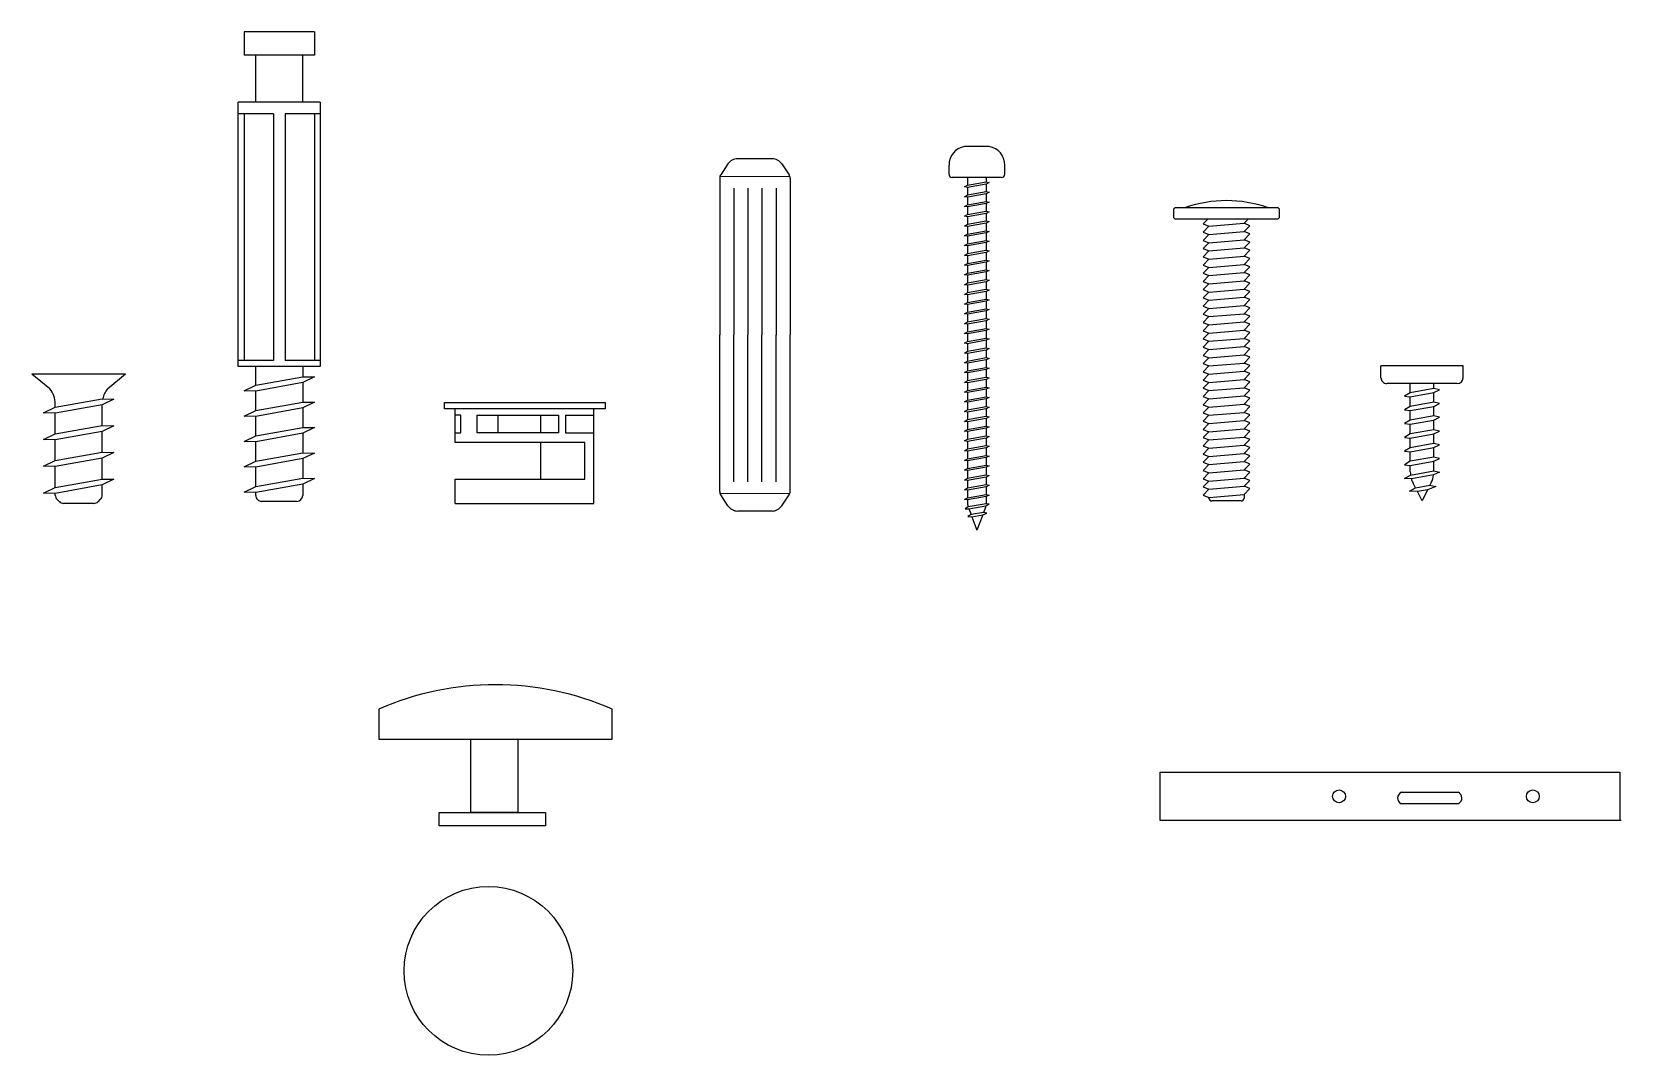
# Model space of a CAD drawing. Header units: inches. Extents: x -15438 to 28214, y -5168 to 29336.
# Drawn here: x 7861.1 to 7981.2, y 18869.1 to 18946.5 of the extents above; entities that cross this region are included whole.
import ezdxf

# ---------------------------------------------------------------- set-up
doc = ezdxf.new("R2010")
doc.units = ezdxf.units.IN
doc.header["$MEASUREMENT"] = 0
doc.layers.add('Viti', color=2, linetype='Continuous')

# ---------------------------------------------------------------- blocks, each defined once
blk = doc.blocks.new('100413')
for p, q in [((40.464, 249.329), (40.429, 249.364)), ((40.484, 249.379), (40.464, 249.329)), ((40.489, 249.029), (40.464, 249.329)), ((40.534, 249.329), (40.484, 249.379)), ((40.554, 249.379), (40.534, 249.329)), ((40.559, 249.029), (40.534, 249.329)), ((40.604, 249.329), (40.554, 249.379)), ((40.624, 249.379), (40.604, 249.329)), ((40.629, 249.029), (40.604, 249.329)), ((40.674, 249.329), (40.624, 249.379)), ((40.694, 249.379), (40.674, 249.329)), ((40.699, 249.029), (40.674, 249.329)), ((40.744, 249.329), (40.694, 249.379)), ((40.764, 249.379), (40.744, 249.329)), ((40.769, 249.029), (40.744, 249.329)), ((40.814, 249.329), (40.764, 249.379)), ((40.834, 249.379), (40.814, 249.329)), ((40.839, 249.029), (40.814, 249.329)), ((40.884, 249.329), (40.834, 249.379)), ((40.904, 249.379), (40.884, 249.329)), ((40.909, 249.029), (40.884, 249.329)), ((40.954, 249.329), (40.904, 249.379)), ((40.974, 249.379), (40.954, 249.329)), ((40.979, 249.029), (40.954, 249.329)), ((41.024, 249.329), (40.974, 249.379)), ((41.044, 249.379), (41.024, 249.329)), ((41.049, 249.029), (41.024, 249.329)), ((41.094, 249.329), (41.044, 249.379)), ((41.114, 249.379), (41.094, 249.329)), ((41.119, 249.029), (41.094, 249.329)), ((41.164, 249.329), (41.114, 249.379)), ((41.184, 249.379), (41.164, 249.329)), ((41.189, 249.029), (41.164, 249.329)), ((41.234, 249.329), (41.184, 249.379)), ((41.254, 249.379), (41.234, 249.329)), ((41.259, 249.029), (41.234, 249.329)), ((41.304, 249.329), (41.254, 249.379)), ((41.324, 249.379), (41.304, 249.329)), ((41.329, 249.029), (41.304, 249.329)), ((41.374, 249.329), (41.324, 249.379)), ((41.394, 249.379), (41.374, 249.329)), ((41.399, 249.029), (41.374, 249.329)), ((41.444, 249.329), (41.394, 249.379)), ((41.464, 249.379), (41.444, 249.329)), ((41.469, 249.029), (41.444, 249.329)), ((41.514, 249.329), (41.464, 249.379)), ((41.534, 249.379), (41.514, 249.329)), ((41.539, 249.029), (41.514, 249.329)), ((41.584, 249.329), (41.534, 249.379)), ((41.604, 249.379), (41.584, 249.329)), ((41.609, 249.029), (41.584, 249.329)), ((41.654, 249.329), (41.604, 249.379)), ((41.674, 249.379), (41.654, 249.329)), ((41.679, 249.029), (41.654, 249.329)), ((41.724, 249.329), (41.674, 249.379)), ((41.744, 249.379), (41.724, 249.329)), ((41.749, 249.029), (41.724, 249.329)), ((41.794, 249.329), (41.744, 249.379)), ((41.814, 249.379), (41.794, 249.329)), ((41.819, 249.029), (41.794, 249.329)), ((41.864, 249.329), (41.814, 249.379)), ((41.884, 249.379), (41.864, 249.329)), ((41.889, 249.029), (41.864, 249.329)), ((41.934, 249.329), (41.884, 249.379)), ((41.954, 249.379), (41.934, 249.329)), ((41.959, 249.029), (41.934, 249.329)), ((42.004, 249.329), (41.954, 249.379)), ((42.024, 249.379), (42.004, 249.329)), ((42.029, 249.029), (42.004, 249.329)), ((42.074, 249.329), (42.024, 249.379)), ((42.094, 249.379), (42.074, 249.329)), ((42.099, 249.029), (42.074, 249.329)), ((42.144, 249.329), (42.094, 249.379)), ((42.164, 249.379), (42.144, 249.329)), ((42.169, 249.029), (42.144, 249.329)), ((42.214, 249.329), (42.164, 249.379)), ((42.234, 249.379), (42.214, 249.329)), ((42.239, 249.029), (42.214, 249.329)), ((42.284, 249.329), (42.234, 249.379)), ((42.304, 249.379), (42.284, 249.329)), ((42.309, 249.029), (42.284, 249.329)), ((42.354, 249.329), (42.304, 249.379)), ((42.374, 249.379), (42.354, 249.329)), ((42.379, 249.029), (42.354, 249.329)), ((42.424, 249.329), (42.374, 249.379)), ((42.444, 249.379), (42.424, 249.329)), ((42.449, 249.029), (42.424, 249.329)), ((42.494, 249.329), (42.444, 249.379)), ((42.514, 249.379), (42.494, 249.329)), ((42.519, 249.029), (42.494, 249.329)), ((42.564, 249.329), (42.514, 249.379)), ((42.584, 249.379), (42.564, 249.329)), ((42.589, 249.029), (42.564, 249.329)), ((42.634, 249.329), (42.584, 249.379)), ((42.654, 249.379), (42.634, 249.329)), ((42.659, 249.029), (42.634, 249.329)), ((42.704, 249.329), (42.654, 249.379)), ((42.724, 249.379), (42.704, 249.329)), ((42.729, 249.029), (42.704, 249.329)), ((42.774, 249.329), (42.724, 249.379)), ((42.799, 249.029), (42.774, 249.329)), ((42.774, 249.329), (42.804, 249.329)), ((42.829, 249.304), (42.829, 249.054)), ((40.429, 249.019), (40.469, 248.979)), ((40.469, 248.979), (40.489, 249.029)), ((40.489, 249.029), (40.539, 248.979)), ((40.539, 248.979), (40.559, 249.029)), ((40.559, 249.029), (40.609, 248.979)), ((40.609, 248.979), (40.629, 249.029)), ((40.629, 249.029), (40.679, 248.979)), ((40.679, 248.979), (40.699, 249.029)), ((40.699, 249.029), (40.749, 248.979)), ((40.749, 248.979), (40.769, 249.029)), ((40.769, 249.029), (40.819, 248.979)), ((40.819, 248.979), (40.839, 249.029)), ((40.839, 249.029), (40.889, 248.979)), ((40.889, 248.979), (40.909, 249.029)), ((40.909, 249.029), (40.959, 248.979)), ((40.959, 248.979), (40.979, 249.029)), ((40.979, 249.029), (41.029, 248.979)), ((41.029, 248.979), (41.049, 249.029)), ((41.049, 249.029), (41.099, 248.979)), ((41.099, 248.979), (41.119, 249.029)), ((41.119, 249.029), (41.169, 248.979)), ((41.169, 248.979), (41.189, 249.029)), ((41.189, 249.029), (41.239, 248.979)), ((41.239, 248.979), (41.259, 249.029)), ((41.259, 249.029), (41.309, 248.979)), ((41.309, 248.979), (41.329, 249.029)), ((41.329, 249.029), (41.379, 248.979)), ((41.379, 248.979), (41.399, 249.029)), ((41.399, 249.029), (41.449, 248.979)), ((41.449, 248.979), (41.469, 249.029)), ((41.469, 249.029), (41.519, 248.979)), ((41.519, 248.979), (41.539, 249.029)), ((41.539, 249.029), (41.589, 248.979)), ((41.589, 248.979), (41.609, 249.029)), ((41.609, 249.029), (41.659, 248.979)), ((41.659, 248.979), (41.679, 249.029)), ((41.679, 249.029), (41.729, 248.979)), ((41.729, 248.979), (41.749, 249.029)), ((41.749, 249.029), (41.799, 248.979)), ((41.799, 248.979), (41.819, 249.029)), ((41.819, 249.029), (41.869, 248.979)), ((41.869, 248.979), (41.889, 249.029)), ((41.889, 249.029), (41.939, 248.979)), ((41.939, 248.979), (41.959, 249.029)), ((41.959, 249.029), (42.009, 248.979)), ((42.009, 248.979), (42.029, 249.029)), ((42.029, 249.029), (42.079, 248.979)), ((42.079, 248.979), (42.099, 249.029)), ((42.099, 249.029), (42.149, 248.979)), ((42.149, 248.979), (42.169, 249.029)), ((42.169, 249.029), (42.219, 248.979)), ((42.219, 248.979), (42.239, 249.029)), ((42.239, 249.029), (42.289, 248.979)), ((42.289, 248.979), (42.309, 249.029)), ((42.309, 249.029), (42.359, 248.979)), ((42.359, 248.979), (42.379, 249.029)), ((42.379, 249.029), (42.429, 248.979)), ((42.429, 248.979), (42.449, 249.029)), ((42.449, 249.029), (42.499, 248.979)), ((42.499, 248.979), (42.519, 249.029)), ((42.519, 249.029), (42.569, 248.979)), ((42.569, 248.979), (42.589, 249.029)), ((42.589, 249.029), (42.639, 248.979)), ((42.639, 248.979), (42.659, 249.029)), ((42.659, 249.029), (42.709, 248.979)), ((42.709, 248.979), (42.729, 249.029)), ((42.729, 249.029), (42.779, 248.979)), ((42.779, 248.979), (42.799, 249.029)), ((42.804, 249.029), (42.799, 249.029))]:
    blk.add_line(p, q)
blk.add_lwpolyline([(40.329, 248.749), (40.329, 249.609, -0.414214), (40.349, 249.629), (40.409, 249.629, -0.414214), (40.429, 249.609), (40.429, 248.749, -0.414214), (40.409, 248.729), (40.349, 248.729, -0.414214)], format="xyb", close=True)
for centre, radius, start, end in [((41.353, 249.179), 1.082, 161.1224, 198.8776), ((42.804, 249.304), 0.025, 0, 90), ((42.804, 249.054), 0.025, 270, 0)]:
    blk.add_arc(centre, radius, start, end)
blk = doc.blocks.new('*U51')
blk.add_lwpolyline([(0, 0), (0.002, 0.1), (0.05, 0), (0.122, -0.4), (0.119, -0.5), (0.071, -0.4), (0, 0)])
blk = doc.blocks.new('*U52')
at = {"color": 0, "linetype": 'ByBlock', "lineweight": -2, "transparency": 16777216}
for p in [(42.38, 270.659), (42.596, 270.659), (42.812, 270.659), (43.028, 270.659), (43.245, 270.659)]:
    blk.add_blockref('*U51', p, dxfattribs=at)
blk = doc.blocks.new('118331')
for p, q in [((40.129, 264.929), (40.129, 264.329)), ((40.129, 264.929), (40.329, 264.929)), ((40.329, 264.929), (40.329, 264.329)), ((40.729, 264.979), (40.729, 264.279)), ((40.729, 264.979), (42.979, 264.979)), ((40.829, 264.979), (40.829, 264.679)), ((40.829, 264.929), (42.929, 264.929)), ((42.929, 264.979), (42.929, 264.679)), ((42.979, 264.979), (42.979, 264.279)), ((40.729, 264.829), (40.329, 264.829)), ((40.729, 264.804), (40.729, 264.454)), ((42.979, 264.829), (43.067, 264.829)), ((43.117, 264.829), (43.283, 264.829)), ((43.333, 264.829), (43.499, 264.829)), ((43.549, 264.829), (43.715, 264.829)), ((43.765, 264.829), (43.931, 264.829)), ((43.982, 264.829), (44.079, 264.829)), ((44.129, 264.779), (44.129, 264.479)), ((40.829, 264.679), (42.929, 264.679)), ((40.829, 264.579), (40.829, 264.279)), ((40.829, 264.579), (42.929, 264.579)), ((42.929, 264.579), (42.929, 264.279)), ((40.729, 264.429), (40.329, 264.429)), ((43.138, 264.429), (42.979, 264.429)), ((43.354, 264.429), (43.188, 264.429)), ((43.57, 264.429), (43.404, 264.429)), ((43.787, 264.429), (43.621, 264.429)), ((44.003, 264.429), (43.837, 264.429)), ((44.079, 264.429), (44.053, 264.429)), ((40.129, 264.329), (40.329, 264.329)), ((42.979, 264.279), (40.729, 264.279)), ((40.829, 264.329), (42.929, 264.329))]:
    blk.add_line(p, q)
for centre, start, end in [((44.079, 264.779), 360, 90), ((44.079, 264.479), 270, 0)]:
    blk.add_arc(centre, 0.05, start, end)
blk.add_blockref('*U52', (0.687, -5.83))
blk = doc.blocks.new('*U61')
blk.add_lwpolyline([(0, 0), (0.002, 0.1), (0.05, 0), (0.122, -0.4), (0.119, -0.5), (0.071, -0.4), (0, 0)])
blk = doc.blocks.new('*U62')
at = {"color": 0, "linetype": 'ByBlock', "lineweight": -2, "transparency": 16777216}
for p in [(42.38, 270.659), (42.607, 270.659), (42.835, 270.659), (43.063, 270.659)]:
    blk.add_blockref('*U61', p, dxfattribs=at)
blk = doc.blocks.new('100347')
for p, q in [((40.129, 252.086), (40.254, 251.933)), ((40.129, 252.086), (40.129, 251.286)), ((40.567, 251.886), (40.389, 251.886)), ((40.794, 251.886), (40.617, 251.886)), ((41.022, 251.886), (40.845, 251.886)), ((41.159, 251.886), (41.072, 251.886)), ((41.215, 251.851), (41.194, 251.872)), ((41.229, 251.816), (41.229, 251.557)), ((40.411, 251.486), (40.382, 251.486)), ((40.638, 251.486), (40.461, 251.486)), ((40.866, 251.486), (40.688, 251.486)), ((41.094, 251.486), (40.916, 251.486)), ((41.159, 251.486), (41.144, 251.486)), ((41.194, 251.501), (41.215, 251.522)), ((40.254, 251.44), (40.129, 251.286))]:
    blk.add_line(p, q)
for centre, radius, start, end in [((40.382, 252.086), 0.2, 230.2432, 257.6604), ((41.159, 251.836), 0.05, 45, 90), ((41.179, 251.816), 0.05, 0, 45), ((40.382, 251.286), 0.2, 90, 129.7568), ((41.159, 251.536), 0.05, 270, 315), ((41.179, 251.557), 0.05, 315, 0)]:
    blk.add_arc(centre, radius, start, end)
blk.add_blockref('*U62', (-2.041, -18.773))
blk = doc.blocks.new('*U65')
blk.add_lwpolyline([(0.072, -0.489), (0.083, -0.439), (0.107, -0.489), (0.161, -0.789), (0.155, -0.839), (0.126, -0.789), (0.072, -0.489)])
blk = doc.blocks.new('*U66')
at = {"color": 0, "linetype": 'ByBlock', "lineweight": -2, "transparency": 16777216}
for p in [(40.629, 237.936), (40.787, 237.936), (40.945, 237.936), (41.103, 237.936), (41.26, 237.936), (41.418, 237.936), (41.576, 237.936), (41.734, 237.936), (41.892, 237.936), (42.049, 237.936), (42.207, 237.936), (42.365, 237.936), (42.523, 237.936), (42.68, 237.936), (42.838, 237.936), (42.996, 237.936), (43.154, 237.936), (43.312, 237.936), (43.469, 237.936), (43.627, 237.936), (43.785, 237.936), (43.943, 237.936), (44.1, 237.936), (44.258, 237.936), (44.416, 237.936), (44.574, 237.936), (44.732, 237.936), (44.889, 237.936), (45.047, 237.936), (45.205, 237.936), (45.363, 237.936), (45.52, 237.936), (45.678, 237.936)]:
    blk.add_blockref('*U65', p, dxfattribs=at)
blk = doc.blocks.new('109048')
for p, q in [((40.579, 237.748), (40.429, 237.748)), ((40.629, 237.698), (40.629, 236.898)), ((40.129, 237.498), (40.129, 237.098)), ((40.629, 237.448), (40.702, 237.448)), ((40.736, 237.448), (40.859, 237.448)), ((40.894, 237.448), (41.017, 237.448)), ((41.052, 237.448), (41.175, 237.448)), ((41.21, 237.448), (41.333, 237.448)), ((41.368, 237.448), (41.491, 237.448)), ((41.525, 237.448), (41.648, 237.448)), ((41.683, 237.448), (41.806, 237.448)), ((41.841, 237.448), (41.964, 237.448)), ((41.999, 237.448), (42.122, 237.448)), ((42.156, 237.448), (42.279, 237.448)), ((42.314, 237.448), (42.437, 237.448)), ((42.472, 237.448), (42.595, 237.448)), ((42.63, 237.448), (42.753, 237.448)), ((42.788, 237.448), (42.91, 237.448)), ((42.945, 237.448), (43.068, 237.448)), ((43.103, 237.448), (43.226, 237.448)), ((43.261, 237.448), (43.384, 237.448)), ((43.419, 237.448), (43.542, 237.448)), ((43.576, 237.448), (43.699, 237.448)), ((43.734, 237.448), (43.857, 237.448)), ((43.892, 237.448), (44.015, 237.448)), ((44.05, 237.448), (44.173, 237.448)), ((44.208, 237.448), (44.33, 237.448)), ((44.365, 237.448), (44.488, 237.448)), ((44.523, 237.448), (44.646, 237.448)), ((44.681, 237.448), (44.804, 237.448)), ((44.839, 237.448), (44.962, 237.448)), ((44.996, 237.448), (45.119, 237.448)), ((45.154, 237.448), (45.277, 237.448)), ((45.312, 237.448), (45.435, 237.448)), ((45.47, 237.448), (45.593, 237.448)), ((45.628, 237.448), (45.75, 237.448)), ((45.785, 237.448), (45.893, 237.448)), ((45.91, 237.498), (45.9, 237.448)), ((45.9, 237.448), (45.952, 237.157)), ((45.936, 237.443), (45.91, 237.498)), ((45.985, 237.169), (45.936, 237.443)), ((45.963, 237.435), (46.041, 237.406)), ((46.052, 237.456), (46.041, 237.406)), ((46.041, 237.406), (46.077, 237.203)), ((46.079, 237.392), (46.052, 237.456)), ((46.079, 237.392), (46.329, 237.298)), ((46.11, 237.216), (46.079, 237.392)), ((46.11, 237.216), (46.329, 237.298)), ((40.629, 237.148), (40.755, 237.148)), ((40.79, 237.148), (40.913, 237.148)), ((40.948, 237.148), (41.071, 237.148)), ((41.106, 237.148), (41.229, 237.148)), ((41.263, 237.148), (41.386, 237.148)), ((41.421, 237.148), (41.544, 237.148)), ((41.579, 237.148), (41.702, 237.148)), ((41.737, 237.148), (41.86, 237.148)), ((41.895, 237.148), (42.017, 237.148)), ((42.052, 237.148), (42.175, 237.148)), ((42.21, 237.148), (42.333, 237.148)), ((42.368, 237.148), (42.491, 237.148)), ((42.526, 237.148), (42.649, 237.148)), ((42.683, 237.148), (42.806, 237.148)), ((42.841, 237.148), (42.964, 237.148)), ((42.999, 237.148), (43.122, 237.148)), ((43.157, 237.148), (43.28, 237.148)), ((43.315, 237.148), (43.437, 237.148)), ((43.472, 237.148), (43.595, 237.148)), ((43.63, 237.148), (43.753, 237.148)), ((43.788, 237.148), (43.911, 237.148)), ((43.946, 237.148), (44.069, 237.148)), ((44.103, 237.148), (44.226, 237.148)), ((44.261, 237.148), (44.384, 237.148)), ((44.419, 237.148), (44.542, 237.148)), ((44.577, 237.148), (44.7, 237.148)), ((44.735, 237.148), (44.857, 237.148)), ((44.892, 237.148), (45.015, 237.148)), ((45.05, 237.148), (45.173, 237.148)), ((45.208, 237.148), (45.331, 237.148)), ((45.366, 237.148), (45.489, 237.148)), ((45.523, 237.148), (45.646, 237.148)), ((45.681, 237.148), (45.804, 237.148)), ((45.839, 237.148), (45.893, 237.148)), ((45.952, 237.157), (45.981, 237.107)), ((45.981, 237.107), (45.985, 237.169)), ((45.985, 237.169), (46.077, 237.203)), ((46.077, 237.203), (46.106, 237.153)), ((46.106, 237.153), (46.11, 237.216)), ((40.579, 236.848), (40.429, 236.848))]:
    blk.add_line(p, q)
for centre, radius, start, end in [((40.427, 237.446), 0.302, 89.5191, 170.092), ((40.579, 237.698), 0.05, 0, 90), ((45.893, 237.248), 0.2, 88.0665, 90), ((45.893, 237.248), 0.2, 69.444, 77.7361), ((40.427, 237.15), 0.302, 189.908, 270.4809), ((45.893, 237.348), 0.2, 270, 287.0896), ((40.579, 236.898), 0.05, 270, 0)]:
    blk.add_arc(centre, radius, start, end)
blk.add_blockref('*U66', (0, 0))
blk = doc.blocks.new('101345')
for p, q in [((40.174, 264.989), (40.267, 265.051)), ((40.279, 264.461), (40.28, 265.057)), ((40.295, 265.059), (41.63, 265.059)), ((42.964, 265.059), (41.63, 265.059)), ((42.98, 264.461), (42.979, 265.057)), ((43.085, 264.989), (42.992, 265.051)), ((40.129, 264.905), (40.129, 264.612)), ((40.38, 264.939), (41.629, 264.939)), ((42.88, 264.939), (41.63, 264.939)), ((43.13, 264.905), (43.13, 264.612)), ((40.38, 264.819), (41.629, 264.819)), ((42.88, 264.819), (41.63, 264.819)), ((40.38, 264.699), (41.629, 264.699)), ((42.88, 264.699), (41.63, 264.699)), ((40.174, 264.529), (40.267, 264.467)), ((40.38, 264.579), (41.629, 264.579)), ((42.88, 264.579), (41.63, 264.579)), ((43.085, 264.529), (42.993, 264.467)), ((40.294, 264.459), (41.629, 264.459)), ((42.965, 264.459), (41.63, 264.459))]:
    blk.add_line(p, q)
for centre, radius, start, end in [((40.295, 265.009), 0.05, 90, 123.5668), ((42.964, 265.009), 0.05, 56.4332, 90), ((40.229, 264.905), 0.1, 123.5668, 180), ((43.03, 264.905), 0.1, 0, 56.4332), ((40.229, 264.612), 0.1, 180, 236.2912), ((43.03, 264.612), 0.1, 303.7088, 0), ((40.294, 264.509), 0.05, 236.2912, 270), ((42.965, 264.509), 0.05, 270, 303.7088)]:
    blk.add_arc(centre, radius, start, end)
blk = doc.blocks.new('*U68')
blk.add_lwpolyline([(0.098, -0.2), (0.062, 0), (0.038, 0.05), (0.027, 0), (0.063, -0.2), (0.092, -0.25), (0.098, -0.2)])
blk = doc.blocks.new('*U69')
at = {"color": 0, "linetype": 'ByBlock', "lineweight": -2, "transparency": 16777216}
for p in [(40.302, 254.755), (40.419, 254.755), (40.536, 254.755), (40.653, 254.755), (40.77, 254.755), (40.886, 254.755)]:
    blk.add_blockref('*U68', p, dxfattribs=at)
blk = doc.blocks.new('109049')
for p, q in [((40.429, 240.282), (40.329, 240.282)), ((40.329, 240.282), (40.329, 239.582)), ((40.479, 240.232), (40.479, 239.632)), ((40.521, 240.032), (40.479, 240.032)), ((40.638, 240.032), (40.555, 240.032)), ((40.755, 240.032), (40.672, 240.032)), ((40.871, 240.032), (40.789, 240.032)), ((40.988, 240.032), (40.906, 240.032)), ((41.105, 240.032), (41.023, 240.032)), ((41.222, 240.032), (41.14, 240.032)), ((41.322, 240.011), (41.345, 239.999)), ((41.345, 239.999), (41.356, 240.049)), ((41.367, 239.876), (41.345, 239.999)), ((41.356, 240.049), (41.383, 239.98)), ((41.383, 239.98), (41.479, 239.932)), ((41.383, 239.98), (41.399, 239.892)), ((40.556, 239.832), (40.479, 239.832)), ((40.673, 239.832), (40.591, 239.832)), ((40.79, 239.832), (40.708, 239.832)), ((40.907, 239.832), (40.825, 239.832)), ((41.024, 239.832), (40.942, 239.832)), ((41.141, 239.832), (41.059, 239.832)), ((41.232, 239.832), (41.176, 239.832)), ((41.367, 239.876), (41.322, 239.853)), ((41.396, 239.826), (41.367, 239.876)), ((41.399, 239.892), (41.396, 239.826)), ((41.479, 239.932), (41.399, 239.892)), ((40.429, 239.582), (40.329, 239.582))]:
    blk.add_line(p, q)
blk.add_lwpolyline([(41.258, 239.833), (41.222, 240.032), (41.233, 240.082), (41.257, 240.03), (41.291, 239.841), (41.287, 239.782), (41.258, 239.833)])
for centre, radius, start, end in [((40.429, 240.232), 0.05, 0, 90), ((41.232, 239.832), 0.2, 63.4349, 82.7142), ((41.232, 240.032), 0.2, 270, 277.372), ((41.232, 240.032), 0.2, 287.2449, 296.5651), ((40.429, 239.632), 0.05, 270, 0)]:
    blk.add_arc(centre, radius, start, end)
blk.add_blockref('*U69', (0.192, -14.723))

msp = doc.modelspace()

# ---------------------------------------------------------------- linework, layer by layer
at = {"layer": 'Viti'}
for p, q in [((7893.073, 18915.424), (7893.073, 18917.95)), ((7893.495, 18917.496), (7893.073, 18917.496)), ((7893.495, 18916.138), (7893.495, 18917.496)), ((7896.309, 18917.496), (7896.309, 18916.138)), ((7899.528, 18917.496), (7899.528, 18916.138)), ((7901.408, 18917.496), (7903.566, 18917.496)), ((7901.408, 18917.496), (7901.408, 18916.138)), ((7903.566, 18910.816), (7903.566, 18917.95)), ((7893.073, 18916.138), (7893.495, 18916.138)), ((7901.408, 18916.138), (7903.566, 18916.138)), ((7902.88, 18915.417), (7893.073, 18915.424)), ((7899.528, 18915.419), (7899.528, 18912.64)), ((7902.88, 18912.64), (7902.88, 18915.417)), ((7893.073, 18910.816), (7893.073, 18912.64)), ((7893.073, 18912.64), (7902.88, 18912.64)), ((7893.073, 18910.816), (7903.566, 18910.816)), ((7887.299, 18895.263), (7887.299, 18892.986)), ((7904.954, 18892.986), (7904.954, 18895.269)), ((7887.299, 18892.986), (7904.954, 18892.986)), ((7981.137, 18890.498), (7981.137, 18886.838))]:
    msp.add_line(p, q, dxfattribs=at)
for points in [[(7892.274, 18918.437), (7904.41, 18918.437), (7904.41, 18917.95), (7892.274, 18917.95)], [(7894.743, 18917.496), (7900.88, 18917.496), (7900.88, 18916.138), (7894.743, 18916.138)], [(7894.265, 18892.986), (7897.808, 18892.986), (7897.808, 18887.461), (7894.265, 18887.461)], [(7891.863, 18887.461), (7899.907, 18887.461), (7899.907, 18886.438), (7891.863, 18886.438)]]:
    msp.add_lwpolyline(points, close=True, dxfattribs=at)
for points in [[(7981.241, 18886.838), (7946.376, 18886.838), (7946.376, 18890.498), (7981.137, 18890.498)], [(7968.938, 18888.113), (7964.592, 18888.113)], [(7964.629, 18888.978), (7968.9, 18888.978)]]:
    msp.add_lwpolyline(points, dxfattribs=at)
for centre, radius in [((7959.91, 18888.668), 0.488), ((7974.557, 18888.668), 0.488), ((7895.588, 18875.48), 6.376)]:
    msp.add_circle(centre, radius, dxfattribs=at)
for centre, radius, start, end in [((7896.134, 18875.006), 22.099, 66.4789, 113.56436), ((7964.818, 18888.537), 0.48, 113.13483, 241.88761), ((7968.712, 18888.537), 0.48, 298.11239, 66.86517)]:
    msp.add_arc(centre, radius, start, end, dxfattribs=at)

# ---------------------------------------------------------------- block references
at = {"layer": 'Viti', "rotation": 270}
for name, p, xscale, yscale, zscale in [('118331', (5531.308, 19302.592), 8.87456312268213, 8.87456312268213, 8.87456312268213), ('109048', (6822.088, 19125.58), 4.679501434706016, 4.679501434706016, 4.679501434706016), ('101345', (5566.122, 19292.997), 8.87456312268213, 8.87456312268213, 8.87456312268213), ('100413', (5740.042, 19291.085), 8.87456312268213, 8.87456312268213, 8.87456312268213), ('100347', (5631.009, 19276.708), 8.87456312268213, 8.87456312268213, 8.87456312268213), ('109049', (5836.889, 19279.104), 8.87456312268213, 8.87456312268213, 8.87456312268213)]:
    msp.add_blockref(name, p, dxfattribs=dict(at, xscale=xscale, yscale=yscale, zscale=zscale))

doc.saveas('drawing.dxf')
